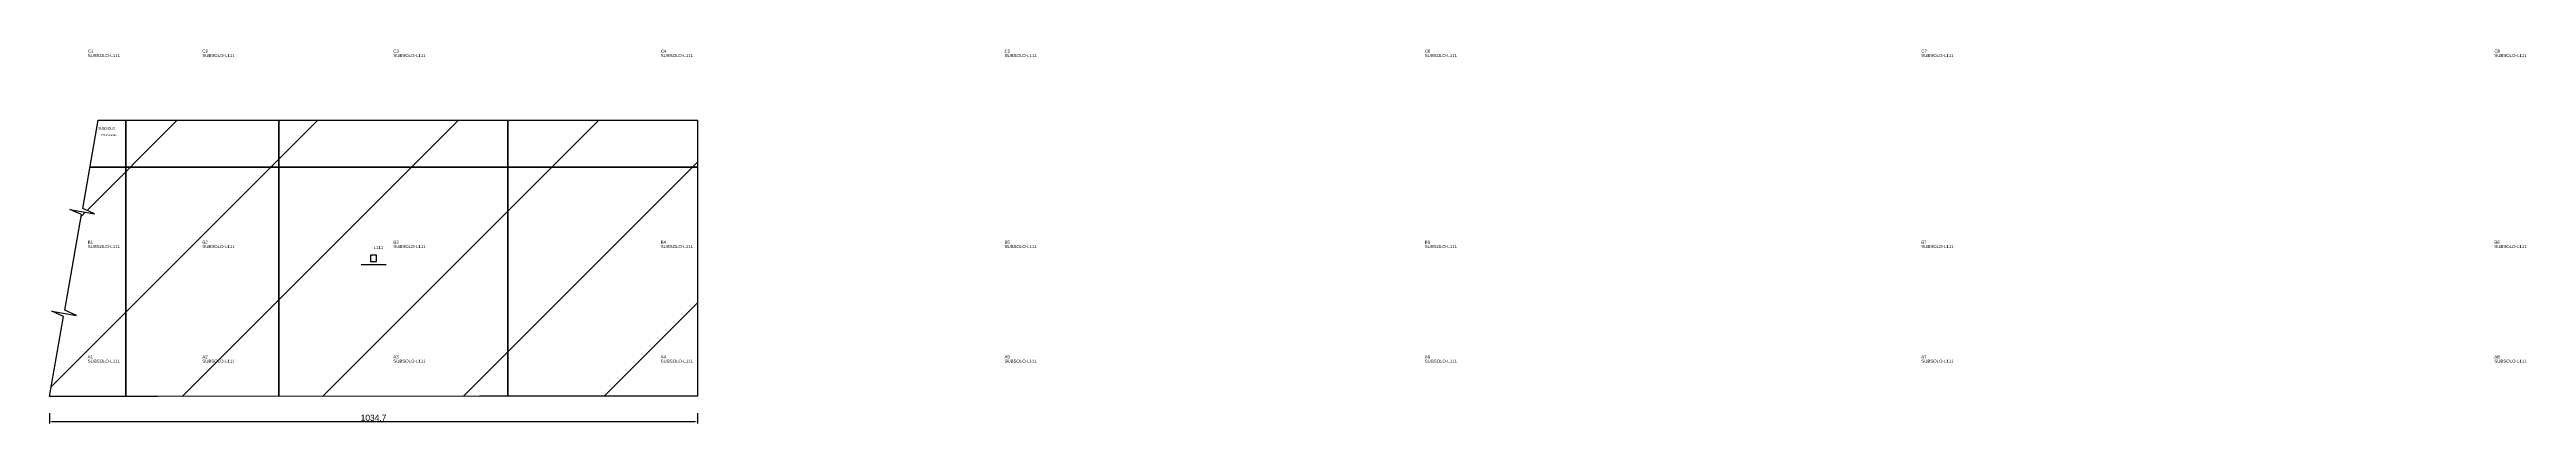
# Model space of a CAD drawing. Header units: metres. Extents: x 222 to 4177, y -283 to 314.
import ezdxf

# ---------------------------------------------------------------- set-up
doc = ezdxf.new("R2010")
doc.units = ezdxf.units.M
for name, color, linetype in [('3', 3, 'CONTINUOUS'), ('AUX00', 7, 'CONTINUOUS'), ('COTA', 241, 'CONTINUOUS'), ('FOLHA', 255, 'CONTINUOUS'), ('Hachura', 251, 'CONTINUOUS'), ('NOMENCLATURA', 7, 'CONTINUOUS'), ('Nível', 160, 'CONTINUOUS'), ('Painéis', 200, 'CONTINUOUS'), ('Pilares', 5, 'CONTINUOUS'), ('SARR_2.2x7', 40, 'CONTINUOUS')]:
    doc.layers.add(name, color=color, linetype=linetype)
doc.styles.add('ARIAL', font='Arial.ttf')
doc.styles.add('STR_STANDARD', font='arial.ttf')
doc.dimstyles.new('EZ DXF', dxfattribs={"dimtxt": 10, "dimasz": 3.5, "dimexe": 3, "dimexo": 1.5, "dimgap": 1, "dimtad": 1, "dimdec": 1, "dimdsep": 46, "dimcen": 2.5, "dimazin": 3, "dimtfac": 1, "dimtmove": 0, "dimatfit": 3})

msp = doc.modelspace()

# ---------------------------------------------------------------- hatches: boundary and pattern name
at = {"layer": 'Hachura'}
h = msp.add_hatch(dxfattribs=at)
h.set_pattern_fill('ANSI31', scale=50)
h.paths.add_polyline_path([(299.99, 201.5), (1256.92, 201.5), (1256.92, -238.83), (981.26, -239.11), (968.76, -239.06), (908.76, -239.16), (394.76, -239.53), (334.75, -239.6), (222.2, -239.67), (244.75, -111.77), (225.93, -103.37), (265.32, -110.31), (246.49, -101.92), (273.41, 50.77), (254.58, 59.16), (293.98, 52.22), (275.15, 60.62)])
h = msp.add_hatch(dxfattribs=at)
h.set_pattern_fill('ANSI31', scale=50)
h.paths.add_polyline_path([(299.99, 201.5), (1256.92, 201.5), (1256.92, -238.83), (981.26, -239.11), (968.76, -239.06), (908.76, -239.16), (394.76, -239.53), (334.75, -239.6), (222.2, -239.67), (244.75, -111.77), (225.93, -103.37), (265.32, -110.31), (246.49, -101.92), (273.41, 50.77), (254.58, 59.16), (293.98, 52.22), (275.15, 60.62)])

# ---------------------------------------------------------------- linework, layer by layer
at = {"layer": '3'}
for points in [[(344.2, -239.589), (344.2, 201.5)], [(344.2, -239.589), (344.2, 201.5)], [(588.2, -239.391), (588.2, 201.5)], [(588.2, -239.391), (588.2, 201.5)], [(954.2, -239.084), (954.2, 201.5)], [(954.2, -239.084), (954.2, 201.5)], [(286.736, 126.33), (1256.92, 126.33)], [(286.736, 126.33), (1256.92, 126.33)]]:
    msp.add_lwpolyline(points, close=True, dxfattribs=at)
at = {"layer": 'Painéis', "color": 200}
for p, q in [((275.15, 60.62), (299.99, 201.5)), ((275.15, 60.62), (299.99, 201.5)), ((299.99, 201.5), (1256.92, 201.5)), ((299.99, 201.5), (1256.92, 201.5)), ((1256.92, 201.5), (1256.92, -238.83)), ((1256.92, 201.5), (1256.92, -238.83)), ((246.49, -101.92), (273.41, 50.77)), ((246.49, -101.92), (273.41, 50.77)), ((273.41, 50.77), (254.58, 59.16)), ((254.58, 59.16), (293.98, 52.22)), ((273.41, 50.77), (254.58, 59.16)), ((254.58, 59.16), (293.98, 52.22)), ((293.98, 52.22), (275.15, 60.62)), ((293.98, 52.22), (275.15, 60.62)), ((222.2, -239.67), (244.75, -111.77)), ((222.2, -239.67), (244.75, -111.77)), ((244.75, -111.77), (225.93, -103.37)), ((225.93, -103.37), (265.32, -110.31)), ((244.75, -111.77), (225.93, -103.37)), ((225.93, -103.37), (265.32, -110.31)), ((265.32, -110.31), (246.49, -101.92)), ((265.32, -110.31), (246.49, -101.92)), ((334.75, -239.6), (222.2, -239.67)), ((334.75, -239.6), (222.2, -239.67)), ((394.76, -239.53), (334.75, -239.6)), ((394.76, -239.53), (334.75, -239.6)), ((908.76, -239.16), (394.76, -239.53)), ((908.76, -239.16), (394.76, -239.53)), ((968.76, -239.06), (908.76, -239.16)), ((968.76, -239.06), (908.76, -239.16)), ((981.26, -239.11), (968.76, -239.06)), ((981.26, -239.11), (968.76, -239.06)), ((1256.92, -238.83), (981.26, -239.11)), ((1256.92, -238.83), (981.26, -239.11))]:
    msp.add_line(p, q, dxfattribs=at)
at = {"layer": 'Pilares'}
msp.add_lwpolyline([(734.56, -24.085), (744.56, -24.085), (744.56, -14.085), (734.56, -14.085)], close=True, dxfattribs=at)
msp.add_lwpolyline([(734.56, -24.085), (744.56, -24.085), (744.56, -14.085), (734.56, -14.085)], close=True, dxfattribs=at)
at = {"layer": 'SARR_2.2x7'}
msp.add_line((719.56, -29.085), (759.56, -29.085), dxfattribs=at)
msp.add_line((719.56, -29.085), (759.56, -29.085), dxfattribs=at)

# ---------------------------------------------------------------- texts
at = {"layer": '3', "style": 'STR_STANDARD'}
for s, p in [('C1', (283.2, 309.33)), ('C1', (283.2, 309.33)), ('C2', (466.2, 309.33)), ('C2', (466.2, 309.33)), ('C3', (771.2, 309.33)), ('C3', (771.2, 309.33)), ('C4', (1198.2, 309.33)), ('C4', (1198.2, 309.33)), ('C5', (1747.2, 309.33)), ('C5', (1747.2, 309.33)), ('C6', (2418.2, 309.33)), ('C6', (2418.2, 309.33)), ('C7', (3211.2, 309.33)), ('C7', (3211.2, 309.33)), ('C8', (4126.2, 309.33)), ('C8', (4126.2, 309.33)), ('B1', (283.2, 4.33)), ('B1', (283.2, 4.33)), ('B2', (466.2, 4.33)), ('B2', (466.2, 4.33)), ('B3', (771.2, 4.33)), ('B3', (771.2, 4.33)), ('B4', (1198.2, 4.33)), ('B4', (1198.2, 4.33)), ('B5', (1747.2, 4.33)), ('B5', (1747.2, 4.33)), ('B6', (2418.2, 4.33)), ('B6', (2418.2, 4.33)), ('B7', (3211.2, 4.33)), ('B7', (3211.2, 4.33)), ('B8', (4126.2, 4.33)), ('B8', (4126.2, 4.33)), ('A1', (283.2, -178.67)), ('A1', (283.2, -178.67)), ('A2', (466.2, -178.67)), ('A2', (466.2, -178.67)), ('A3', (771.2, -178.67)), ('A3', (771.2, -178.67)), ('A4', (1198.2, -178.67)), ('A4', (1198.2, -178.67)), ('A5', (1747.2, -178.67)), ('A5', (1747.2, -178.67)), ('A6', (2418.2, -178.67)), ('A6', (2418.2, -178.67)), ('A7', (3211.2, -178.67)), ('A7', (3211.2, -178.67)), ('A8', (4126.2, -178.67)), ('A8', (4126.2, -178.67))]:
    msp.add_text(s, height=5, dxfattribs=at).set_placement(p)
at = {"layer": 'AUX00', "style": 'STR_STANDARD'}
for p in [(283.2, 302.33), (283.2, 302.33), (466.2, 302.33), (466.2, 302.33), (771.2, 302.33), (771.2, 302.33), (1198.2, 302.33), (1198.2, 302.33), (1747.2, 302.33), (1747.2, 302.33), (2418.2, 302.33), (2418.2, 302.33), (3211.2, 302.33), (3211.2, 302.33), (4126.2, 302.33), (4126.2, 302.33), (283.2, -2.67), (283.2, -2.67), (466.2, -2.67), (466.2, -2.67), (771.2, -2.67), (771.2, -2.67), (1198.2, -2.67), (1198.2, -2.67), (1747.2, -2.67), (1747.2, -2.67), (2418.2, -2.67), (2418.2, -2.67), (3211.2, -2.67), (3211.2, -2.67), (4126.2, -2.67), (4126.2, -2.67), (283.2, -185.67), (283.2, -185.67), (466.2, -185.67), (466.2, -185.67), (771.2, -185.67), (771.2, -185.67), (1198.2, -185.67), (1198.2, -185.67), (1747.2, -185.67), (1747.2, -185.67), (2418.2, -185.67), (2418.2, -185.67), (3211.2, -185.67), (3211.2, -185.67), (4126.2, -185.67), (4126.2, -185.67)]:
    msp.add_text('SUBSOLO-L111', height=5, dxfattribs=at).set_placement(p)
at = {"layer": 'FOLHA'}
msp.add_text('FOLHA-L111', height=3, dxfattribs=at).set_placement((304.99, 176.5))
msp.add_text('FOLHA-L111', height=3, dxfattribs=at).set_placement((304.99, 176.5))
at = {"layer": 'NOMENCLATURA', "insert": (739.56, 0.915), "char_height": 5, "attachment_point": 1, "style": 'ARIAL'}
msp.add_mtext('L111', dxfattribs=at)
msp.add_mtext('L111', dxfattribs=at)
at = {"layer": 'Nível'}
msp.add_text('SUBSOLO', height=4, dxfattribs=at).set_placement((299.99, 186.5))
msp.add_text('SUBSOLO', height=4, dxfattribs=at).set_placement((299.99, 186.5))

# ---------------------------------------------------------------- dimensions: what is measured, and where the dimension line sits
at = {"layer": 'COTA'}
msp.add_linear_dim(base=(222.2, -279.67), p1=(222.2, -264.67), p2=(1256.92, -264.67), dimstyle='EZ DXF', dxfattribs=at).render()
msp.add_linear_dim(base=(222.2, -279.67), p1=(222.2, -264.67), p2=(1256.92, -264.67), dimstyle='EZ DXF', dxfattribs=at).render()

doc.saveas('drawing.dxf')
